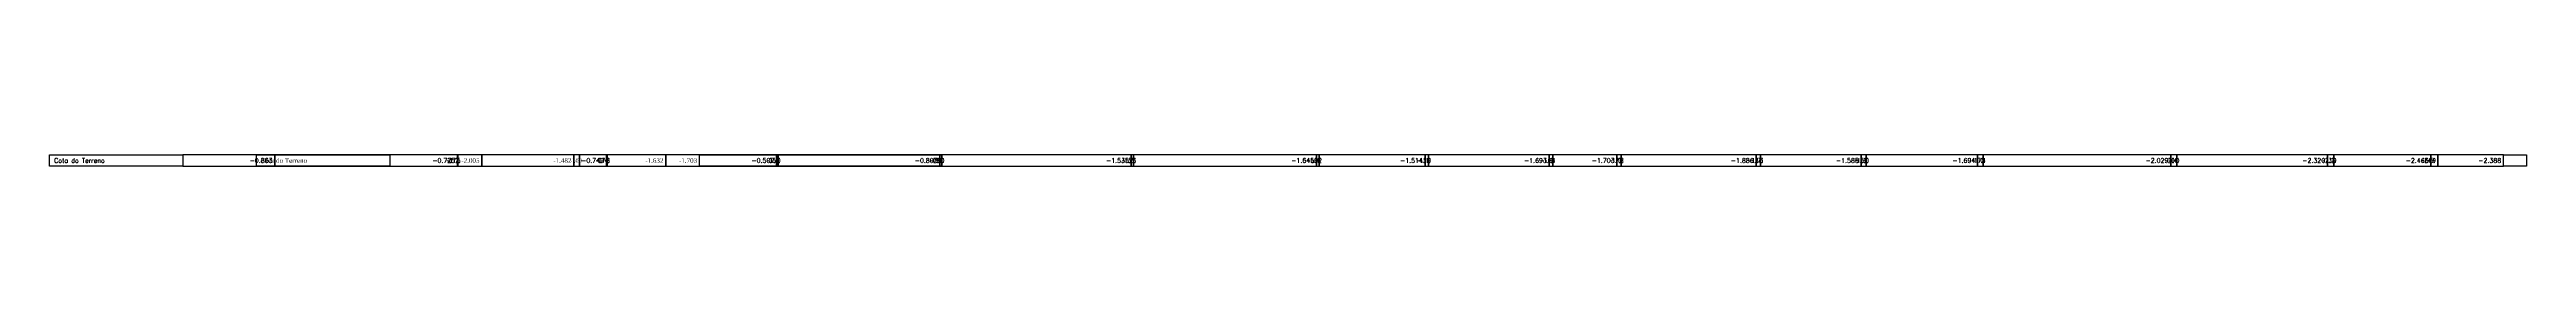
# Model space of a CAD drawing. Extents: x -44 to 14114764, y -20 to 289527804.
# Drawn here: x -44 to 495, y -8 to -5 of the extents above; entities that cross this region are included whole.
import ezdxf
from ezdxf.enums import TextEntityAlignment as Align

# ---------------------------------------------------------------- set-up
doc = ezdxf.new("R2010")
doc.units = 0
doc.layers.add('PS_PERFIL_COTA_LIN', color=7, linetype='Continuous')
doc.layers.add('PS_PERFIL_COTA_TXT', color=5, linetype='Continuous')
doc.styles.add('ROMANS', font='ROMANS.shx', dxfattribs={"height": 2})
doc.styles.get("Standard").update_dxf_attribs({"font": 'times.ttf'})

msp = doc.modelspace()

# ---------------------------------------------------------------- linework, layer by layer
at = {"layer": 'PS_PERFIL_COTA_LIN', "linetype": 'Continuous'}
for points in [[(-15, -5), (-15, -7.5), (-44, -7.5), (-44, -5)], [(-15, -5), (-15, -7.5), (5, -7.5), (5, -5)], [(30, -5), (30, -7.5), (1, -7.5), (1, -5)], [(5, -5), (5, -7.5), (44.721, -7.5), (44.721, -5)], [(30, -5), (30, -7.5), (50, -7.5), (50, -5)], [(44.721, -5), (44.721, -7.5), (44.821, -7.5), (44.821, -5)], [(44.821, -5), (44.821, -7.5), (77.097, -7.5), (77.097, -5)], [(50, -5), (50, -7.5), (70, -7.5), (70, -5)], [(70, -5), (70, -7.5), (71.23, -7.5), (71.23, -5)], [(71.23, -5), (71.23, -7.5), (90, -7.5), (90, -5)], [(77.097, -5), (77.097, -7.5), (77.297, -7.5), (77.297, -5)], [(77.297, -5), (77.297, -7.5), (114.125, -7.5), (114.125, -5)], [(90, -5), (90, -7.5), (97.33, -7.5), (97.33, -5)], [(150, -5), (150, -7.5), (97.33, -7.5), (97.33, -5)], [(114.125, -5), (114.125, -7.5), (114.425, -7.5), (114.425, -5)], [(114.425, -5), (114.425, -7.5), (149.642, -7.5), (149.642, -5)], [(149.642, -5), (149.642, -7.5), (150.042, -7.5), (150.042, -5)], [(150.042, -5), (150.042, -7.5), (191.239, -7.5), (191.239, -5)], [(191.239, -5), (191.239, -7.5), (191.739, -7.5), (191.739, -5)], [(191.739, -5), (191.739, -7.5), (231.524, -7.5), (231.524, -5)], [(231.524, -5), (231.524, -7.5), (232.124, -7.5), (232.124, -5)], [(232.124, -5), (232.124, -7.5), (255.185, -7.5), (255.185, -5)], [(255.185, -5), (255.185, -7.5), (255.885, -7.5), (255.885, -5)], [(255.885, -5), (255.885, -7.5), (282.132, -7.5), (282.132, -5)], [(282.132, -5), (282.132, -7.5), (282.932, -7.5), (282.932, -5)], [(282.932, -5), (282.932, -7.5), (296.863, -7.5), (296.863, -5)], [(296.863, -5), (296.863, -7.5), (297.763, -7.5), (297.763, -5)], [(297.763, -5), (297.763, -7.5), (327.115, -7.5), (327.115, -5)], [(327.115, -5), (327.115, -7.5), (328.115, -7.5), (328.115, -5)], [(328.115, -5), (328.115, -7.5), (349.979, -7.5), (349.979, -5)], [(349.979, -5), (349.979, -7.5), (351.079, -7.5), (351.079, -5)], [(351.079, -5), (351.079, -7.5), (375.312, -7.5), (375.312, -5)], [(375.312, -5), (375.312, -7.5), (376.512, -7.5), (376.512, -5)], [(376.512, -5), (376.512, -7.5), (417.317, -7.5), (417.317, -5)], [(417.317, -5), (417.317, -7.5), (418.617, -7.5), (418.617, -5)], [(418.617, -5), (418.617, -7.5), (451.395, -7.5), (451.395, -5)], [(451.395, -5), (451.395, -7.5), (452.795, -7.5), (452.795, -5)], [(452.795, -5), (452.795, -7.5), (473.887, -7.5), (473.887, -5)], [(473.887, -5), (473.887, -7.5), (475.387, -7.5), (475.387, -5)], [(475.387, -5), (475.387, -7.5), (489.672, -7.5), (489.672, -5)], [(494.672, -5), (494.672, -7.5), (489.672, -7.5), (489.672, -5)]]:
    msp.add_lwpolyline(points, close=True, dxfattribs=at)

# ---------------------------------------------------------------- texts
at = {"layer": 'PS_PERFIL_COTA_TXT', "style": 'ROMANS'}
msp.add_text('Cota do Terreno', height=1, dxfattribs=at).set_placement((-43, -6.25), align=Align.MIDDLE_LEFT)
for s, p in [('-0.863', (4.5, -6.25)), ('-0.725', (44.221, -6.25)), ('-0.749', (76.597, -6.25)), ('-0.507', (113.625, -6.25)), ('-0.803', (149.142, -6.25)), ('-1.535', (190.739, -6.25)), ('-1.645', (231.024, -6.25)), ('-1.514', (254.685, -6.25)), ('-1.693', (281.632, -6.25)), ('-1.703', (296.363, -6.25)), ('-1.886', (326.615, -6.25)), ('-1.585', (349.479, -6.25)), ('-1.694', (374.812, -6.25)), ('-2.029', (416.817, -6.25)), ('-2.320', (450.895, -6.25)), ('-2.466', (473.387, -6.25)), ('-2.388', (489.172, -6.25))]:
    msp.add_text(s, height=1, dxfattribs=at).set_placement(p, align=Align.MIDDLE_RIGHT)
at = {"layer": 'PS_PERFIL_COTA_TXT'}
msp.add_text('Cota do Terreno', height=1, dxfattribs=at).set_placement((2, -6.25), align=Align.MIDDLE_LEFT)
at = {"layer": 'PS_PERFIL_COTA_TXT', "style": 'ROMANS', "width": 0.5}
for s, p in [('-0.725', (45.321, -6.25)), ('-0.748', (77.797, -6.25)), ('-0.510', (114.925, -6.25)), ('-0.810', (150.542, -6.25)), ('-1.536', (192.239, -6.25)), ('-1.642', (232.624, -6.25)), ('-1.519', (256.385, -6.25)), ('-1.694', (283.432, -6.25)), ('-1.708', (298.263, -6.25)), ('-1.873', (328.615, -6.25)), ('-1.590', (351.579, -6.25)), ('-1.704', (377.012, -6.25)), ('-2.040', (419.117, -6.25)), ('-2.329', (453.295, -6.25)), ('-2.459', (474.887, -6.25))]:
    msp.add_text(s, height=1, dxfattribs=at).set_placement(p, align=Align.MIDDLE_RIGHT)
at = {"layer": 'PS_PERFIL_COTA_TXT'}
for s, p in [('-2.005', (49.5, -6.25)), ('-1.482', (69.5, -6.25)), ('-1.632', (89.5, -6.25)), ('-1.703', (96.83, -6.25))]:
    msp.add_text(s, height=1, dxfattribs=at).set_placement(p, align=Align.MIDDLE_RIGHT)
at = {"layer": 'PS_PERFIL_COTA_TXT', "width": 0.5}
msp.add_text('-1.450', height=1, dxfattribs=at).set_placement((71.73, -6.25), align=Align.MIDDLE_RIGHT)

doc.saveas('drawing.dxf')
